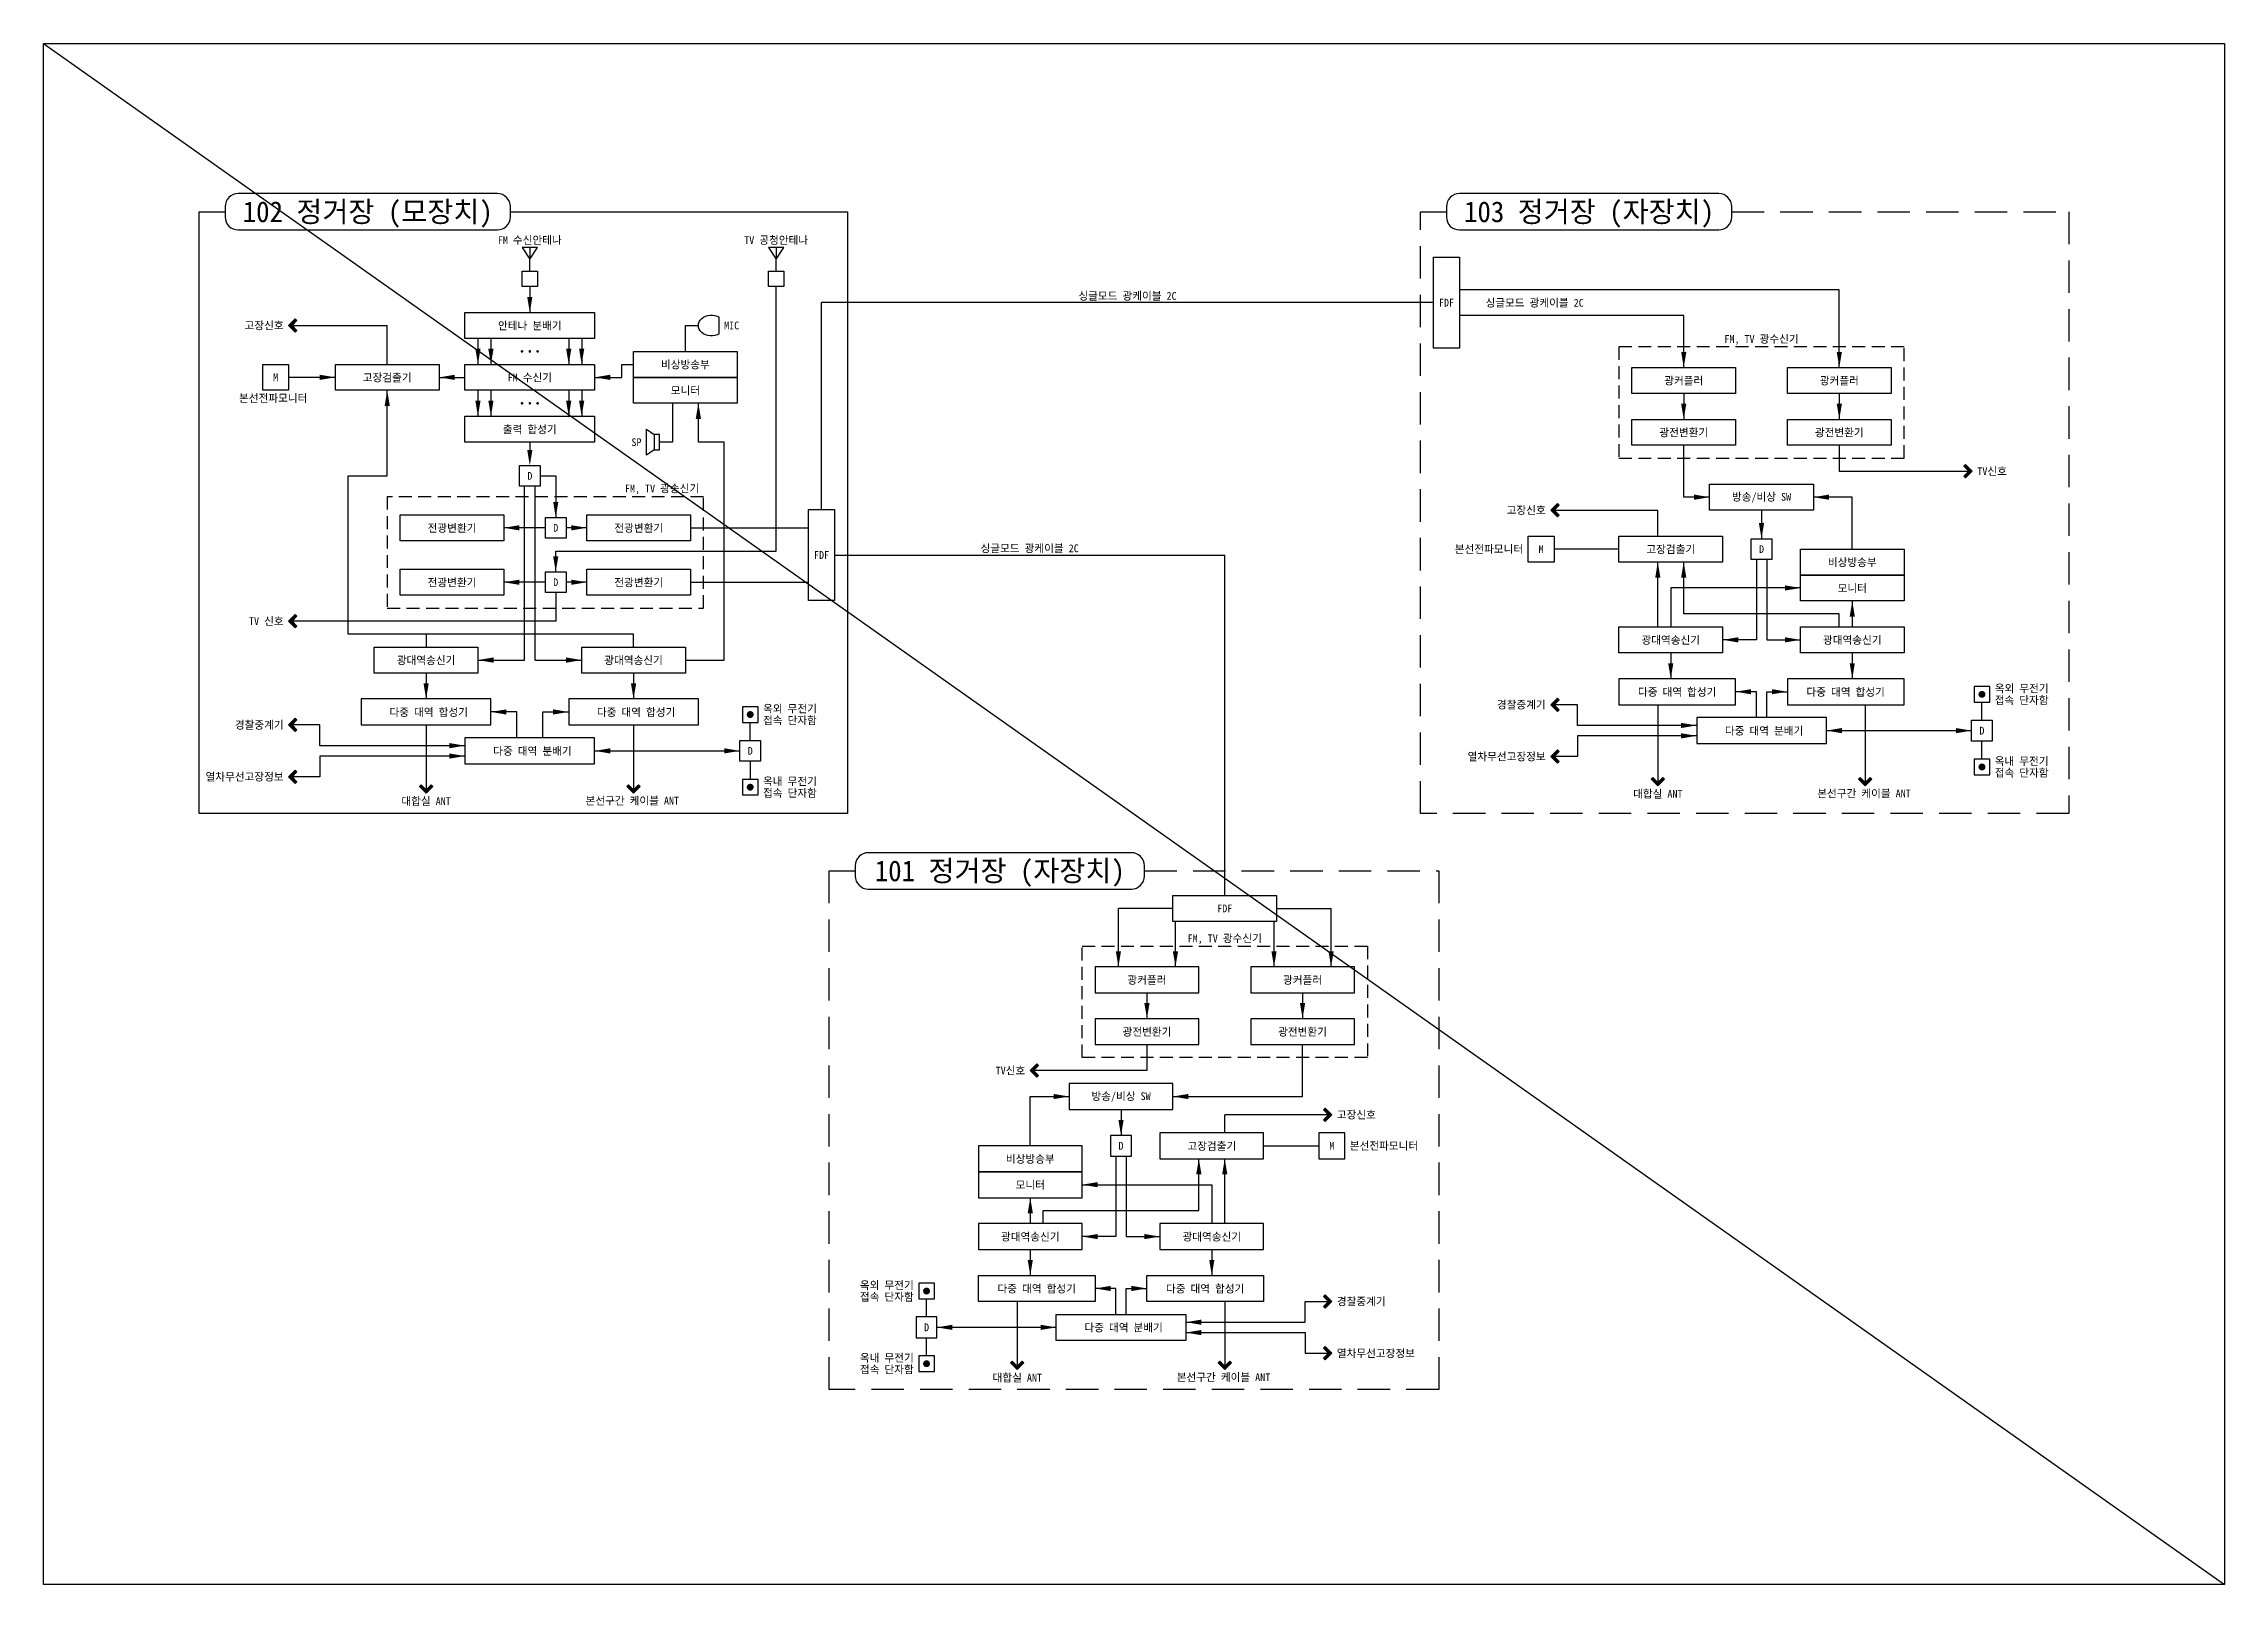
# Model space of a CAD drawing. Header units: millimetres. Extents: x 0 to 2521, y -5 to 594.
# Drawn here: x 0 to 841, y 0 to 594 of the extents above; entities that cross this region are included whole.
import ezdxf
from ezdxf.enums import TextEntityAlignment as Align

# ---------------------------------------------------------------- set-up
doc = ezdxf.new("R2010")
doc.units = ezdxf.units.MM
doc.header["$LTSCALE"] = 10
doc.linetypes.add('DASHED', pattern=[0.75, 0.5, -0.25])
doc.linetypes.add('HIDDEN', pattern=[0.375, 0.25, -0.125])
for name, color, linetype in [('DIM01', 1, 'Continuous'), ('LINE01', 4, 'Continuous'), ('LINE03', 3, 'Continuous'), ('LINE05', 2, 'Continuous'), ('SYM01', 2, 'Continuous'), ('TEXT02', 6, 'Continuous'), ('TEXT03', 7, 'Continuous'), ('TITBOX', 7, 'Continuous'), ('도곽', 7, 'Continuous')]:
    doc.layers.add(name, color=color, linetype=linetype)
doc.styles.get("Standard").update_dxf_attribs({"font": 'GulimChe.ttf'})

msp = doc.modelspace()

# ---------------------------------------------------------------- texts
at = {"layer": 'TEXT02', "lineweight": -2}
for s, p in [('102 정거장 (모장치)', (125, 529.19)), ('103 정거장 (자장치)', (596, 529.19)), ('101 정거장 (자장치)', (368.76, 275.08))]:
    msp.add_text(s, height=8, dxfattribs=at).set_placement(p, align=Align.MIDDLE_CENTER)
at = {"layer": 'TEXT03'}
for s, p in [('FM 수신안테나', (187.5, 518.34)), ('TV 공청안테나', (282.5, 518.34)), ('싱글모드 광케이블 2C', (418, 496.81)), ('FDF', (541, 494.14)), ('싱글모드 광케이블 2C', (575, 494.14)), ('안테나 분배기', (187.5, 485.34)), ('비상방송부', (247.5, 470.34)), ('M', (89.5, 465.34)), ('고장검출기', (132.5, 465.34)), ('FM 수신기', (187.5, 465.34)), ('광커플러', (632.5, 464.14)), ('광커플러', (692.5, 464.14)), ('모니터', (247.5, 460.34)), ('출력 합성기', (187.5, 445.34)), ('광전변환기', (632.5, 444.14)), ('광전변환기', (692.5, 444.14)), ('D', (187.5, 427.34)), ('FM, TV 광송신기', (238.5, 422.34)), ('방송/비상 SW', (662.5, 419.14)), ('전광변환기', (157.5, 407.34)), ('D', (197.5, 407.34)), ('전광변환기', (229.5, 407.34)), ('FDF', (300, 396.84)), ('싱글모드 광케이블 2C', (380.25, 399.51)), ('M', (577.5, 399.14)), ('고장검출기', (627.5, 399.14)), ('D', (662.5, 399.14)), ('비상방송부', (697.5, 394.14)), ('전광변환기', (157.5, 386.34)), ('D', (197.5, 386.34)), ('전광변환기', (229.5, 386.34)), ('모니터', (697.5, 384.14)), ('광대역송신기', (627.5, 364.14)), ('광대역송신기', (697.5, 364.14)), ('광대역송신기', (147.5, 356.34)), ('광대역송신기', (227.5, 356.34)), ('다중 대역 합성기', (629.98, 344.14)), ('다중 대역 합성기', (694.94, 344.14)), ('다중 대역 합성기', (148.5, 336.34)), ('다중 대역 합성기', (228.5, 336.34)), ('다중 대역 분배기', (663.5, 329.14)), ('D', (747.5, 329.14)), ('다중 대역 분배기', (188.5, 321.34)), ('D', (272.5, 321.34)), ('대합실 ANT', (147.5, 302.06)), ('본선구간 케이블 ANT', (227.02, 302.19)), ('대합실 ANT', (622.5, 304.85)), ('본선구간 케이블 ANT', (702.02, 304.98)), ('FDF', (455.5, 260.58)), ('광커플러', (425.5, 233.08)), ('광커플러', (485.5, 233.08)), ('광전변환기', (425.5, 213.08)), ('광전변환기', (485.5, 213.08)), ('방송/비상 SW', (415.5, 188.08)), ('D', (415.5, 169.08)), ('고장검출기', (450.5, 169.08)), ('M', (496.79, 169.08)), ('비상방송부', (380.5, 164.08)), ('모니터', (380.5, 154.08)), ('광대역송신기', (380.5, 134.08)), ('광대역송신기', (450.5, 134.08)), ('다중 대역 합성기', (382.98, 114.08)), ('다중 대역 합성기', (447.94, 114.08)), ('다중 대역 분배기', (416.5, 99.08)), ('D', (340.5, 99.08)), ('대합실 ANT', (375.5, 79.79)), ('본선구간 케이블 ANT', (455.02, 79.92))]:
    msp.add_text(s, height=3, dxfattribs=at).set_placement(p, align=Align.MIDDLE)
for s, p in [('고장신호 ', (94.5, 485.34)), ('SP ', (232.5, 440.34)), ('고장신호 ', (581.21, 414.14)), ('본선전파모니터 ', (572.5, 399.14)), ('TV 신호 ', (94.5, 371.34)), ('경찰중계기 ', (581.21, 339.14)), ('경찰중계기 ', (94.5, 331.34)), ('열차무선고장정보 ', (581.21, 319.14)), ('열차무선고장정보 ', (94.5, 311.34)), ('TV신호 ', (380.5, 198.08)), ('옥외 무전기 ', (337.5, 115.33)), ('접속 단자함 ', (337.5, 110.83)), ('옥내 무전기 ', (337.5, 87.33)), ('접속 단자함 ', (337.5, 82.83))]:
    msp.add_text(s, height=3, dxfattribs=at).set_placement(p, align=Align.MIDDLE_RIGHT)
for s, p in [(' MIC', (260.5, 485.34)), (' TV신호', (743.79, 429.14)), (' 옥외 무전기', (750.5, 345.39)), (' 옥외 무전기', (275.5, 337.59)), (' 접속 단자함', (750.5, 340.89)), (' 접속 단자함', (275.5, 333.09)), (' 옥내 무전기', (275.5, 309.59)), (' 옥내 무전기', (750.5, 317.39)), (' 접속 단자함', (750.5, 312.89)), (' 접속 단자함', (275.5, 305.09)), (' 고장신호', (496.79, 181.08)), (' 본선전파모니터', (501.79, 169.08)), (' 경찰중계기', (496.79, 109.08)), (' 열차무선고장정보', (496.79, 89.08))]:
    msp.add_text(s, height=3, dxfattribs=at).set_placement(p, align=Align.MIDDLE_LEFT)
for s, p in [('FM, TV 광수신기', (662.5, 480.14)), ('본선전파모니터 ', (89.5, 457.34)), ('FM, TV 광수신기', (455.5, 249.08))]:
    msp.add_text(s, height=3, dxfattribs=at).set_placement(p, align=Align.MIDDLE_CENTER)

# ---------------------------------------------------------------- hatches: boundary and pattern name
at = {"layer": 'DIM01'}
h = msp.add_hatch(color=256, dxfattribs=at)
h.paths.add_polyline_path([(97.07, 487.91), (97.71, 487.27), (95.79, 485.34), (94.5, 485.34)])
h.paths.add_polyline_path([(97.71, 483.41), (97.07, 482.77), (94.5, 485.34), (95.79, 485.34)])
h = msp.add_hatch(color=256, dxfattribs=at)
h.paths.add_polyline_path([(741.21, 431.71), (740.57, 431.07), (742.5, 429.14), (743.79, 429.14)])
h.paths.add_polyline_path([(740.57, 427.21), (741.21, 426.57), (743.79, 429.14), (742.5, 429.14)])
h = msp.add_hatch(color=256, dxfattribs=at)
h.paths.add_polyline_path([(583.79, 416.71), (584.43, 416.07), (582.5, 414.14), (581.21, 414.14)])
h.paths.add_polyline_path([(584.43, 412.21), (583.79, 411.57), (581.21, 414.14), (582.5, 414.14)])
h = msp.add_hatch(color=256, dxfattribs=at)
h.paths.add_polyline_path([(97.07, 373.91), (97.71, 373.27), (95.79, 371.34), (94.5, 371.34)])
h.paths.add_polyline_path([(97.71, 369.41), (97.07, 368.77), (94.5, 371.34), (95.79, 371.34)])
h = msp.add_hatch(color=256, dxfattribs=at)
h.paths.add_polyline_path([(583.79, 341.71), (584.43, 341.07), (582.5, 339.14), (581.21, 339.14)])
h.paths.add_polyline_path([(584.43, 337.21), (583.79, 336.57), (581.21, 339.14), (582.5, 339.14)])
h = msp.add_hatch(color=256, dxfattribs=at)
h.paths.add_polyline_path([(97.07, 333.91), (97.71, 333.27), (95.79, 331.34), (94.5, 331.34)])
h.paths.add_polyline_path([(97.71, 329.41), (97.07, 328.77), (94.5, 331.34), (95.79, 331.34)])
h = msp.add_hatch(color=256, dxfattribs=at)
h.paths.add_polyline_path([(583.79, 321.71), (584.43, 321.07), (582.5, 319.14), (581.21, 319.14)])
h.paths.add_polyline_path([(584.43, 317.21), (583.79, 316.57), (581.21, 319.14), (582.5, 319.14)])
h = msp.add_hatch(color=256, dxfattribs=at)
h.paths.add_polyline_path([(97.07, 313.91), (97.71, 313.27), (95.79, 311.34), (94.5, 311.34)])
h.paths.add_polyline_path([(97.71, 309.41), (97.07, 308.77), (94.5, 311.34), (95.79, 311.34)])
h = msp.add_hatch(color=256, dxfattribs=at)
h.paths.add_polyline_path([(144.93, 307.63), (145.57, 308.27), (147.5, 306.34), (147.5, 305.06)])
h.paths.add_polyline_path([(149.43, 308.27), (150.07, 307.63), (147.5, 305.06), (147.5, 306.34)])
h = msp.add_hatch(color=256, dxfattribs=at)
h.paths.add_polyline_path([(224.93, 307.63), (225.57, 308.27), (227.5, 306.34), (227.5, 305.06)])
h.paths.add_polyline_path([(229.43, 308.27), (230.07, 307.63), (227.5, 305.06), (227.5, 306.34)])
h = msp.add_hatch(color=256, dxfattribs=at)
h.paths.add_polyline_path([(619.93, 310.43), (620.57, 311.07), (622.5, 309.14), (622.5, 307.85)])
h.paths.add_polyline_path([(624.43, 311.07), (625.07, 310.43), (622.5, 307.85), (622.5, 309.14)])
h = msp.add_hatch(color=256, dxfattribs=at)
h.paths.add_polyline_path([(699.93, 310.43), (700.57, 311.07), (702.5, 309.14), (702.5, 307.85)])
h.paths.add_polyline_path([(704.43, 311.07), (705.07, 310.43), (702.5, 307.85), (702.5, 309.14)])
h = msp.add_hatch(color=256, dxfattribs=at)
h.paths.add_polyline_path([(383.07, 200.65), (383.71, 200.01), (381.79, 198.08), (380.5, 198.08)])
h.paths.add_polyline_path([(383.71, 196.15), (383.07, 195.51), (380.5, 198.08), (381.79, 198.08)])
h = msp.add_hatch(color=256, dxfattribs=at)
h.paths.add_polyline_path([(494.21, 183.65), (493.57, 183.01), (495.5, 181.08), (496.79, 181.08)])
h.paths.add_polyline_path([(493.57, 179.15), (494.21, 178.51), (496.79, 181.08), (495.5, 181.08)])
h = msp.add_hatch(color=256, dxfattribs=at)
h.paths.add_polyline_path([(494.21, 111.65), (493.57, 111.01), (495.5, 109.08), (496.79, 109.08)])
h.paths.add_polyline_path([(493.57, 107.15), (494.21, 106.51), (496.79, 109.08), (495.5, 109.08)])
h = msp.add_hatch(color=256, dxfattribs=at)
h.paths.add_polyline_path([(372.93, 85.37), (373.57, 86.01), (375.5, 84.08), (375.5, 82.79)])
h.paths.add_polyline_path([(377.43, 86.01), (378.07, 85.37), (375.5, 82.79), (375.5, 84.08)])
h = msp.add_hatch(color=256, dxfattribs=at)
h.paths.add_polyline_path([(452.93, 85.37), (453.57, 86.01), (455.5, 84.08), (455.5, 82.79)])
h.paths.add_polyline_path([(457.43, 86.01), (458.07, 85.37), (455.5, 82.79), (455.5, 84.08)])
h = msp.add_hatch(color=256, dxfattribs=at)
h.paths.add_polyline_path([(494.21, 91.65), (493.57, 91.01), (495.5, 89.08), (496.79, 89.08)])
h.paths.add_polyline_path([(493.57, 87.15), (494.21, 86.51), (496.79, 89.08), (495.5, 89.08)])

# ---------------------------------------------------------------- linework, layer by layer
for points in [[(97.07, 482.77), (97.71, 483.41), (95.79, 485.34), (97.71, 487.27), (97.07, 487.91), (94.5, 485.34)], [(741.21, 426.57), (740.57, 427.21), (742.5, 429.14), (740.57, 431.07), (741.21, 431.71), (743.79, 429.14)], [(583.79, 411.57), (584.43, 412.21), (582.5, 414.14), (584.43, 416.07), (583.79, 416.71), (581.21, 414.14)], [(97.07, 368.77), (97.71, 369.41), (95.79, 371.34), (97.71, 373.27), (97.07, 373.91), (94.5, 371.34)], [(583.79, 336.57), (584.43, 337.21), (582.5, 339.14), (584.43, 341.07), (583.79, 341.71), (581.21, 339.14)], [(97.07, 328.77), (97.71, 329.41), (95.79, 331.34), (97.71, 333.27), (97.07, 333.91), (94.5, 331.34)], [(583.79, 316.57), (584.43, 317.21), (582.5, 319.14), (584.43, 321.07), (583.79, 321.71), (581.21, 319.14)], [(97.07, 308.77), (97.71, 309.41), (95.79, 311.34), (97.71, 313.27), (97.07, 313.91), (94.5, 311.34)], [(150.07, 307.63), (149.43, 308.27), (147.5, 306.34), (145.57, 308.27), (144.93, 307.63), (147.5, 305.06)], [(230.07, 307.63), (229.43, 308.27), (227.5, 306.34), (225.57, 308.27), (224.93, 307.63), (227.5, 305.06)], [(625.07, 310.43), (624.43, 311.07), (622.5, 309.14), (620.57, 311.07), (619.93, 310.43), (622.5, 307.85)], [(705.07, 310.43), (704.43, 311.07), (702.5, 309.14), (700.57, 311.07), (699.93, 310.43), (702.5, 307.85)], [(383.07, 195.51), (383.71, 196.15), (381.79, 198.08), (383.71, 200.01), (383.07, 200.65), (380.5, 198.08)], [(494.21, 178.51), (493.57, 179.15), (495.5, 181.08), (493.57, 183.01), (494.21, 183.65), (496.79, 181.08)], [(494.21, 106.51), (493.57, 107.15), (495.5, 109.08), (493.57, 111.01), (494.21, 111.65), (496.79, 109.08)], [(378.07, 85.37), (377.43, 86.01), (375.5, 84.08), (373.57, 86.01), (372.93, 85.37), (375.5, 82.79)], [(458.07, 85.37), (457.43, 86.01), (455.5, 84.08), (453.57, 86.01), (452.93, 85.37), (455.5, 82.79)], [(494.21, 86.51), (493.57, 87.15), (495.5, 89.08), (493.57, 91.01), (494.21, 91.65), (496.79, 89.08)]]:
    msp.add_lwpolyline(points, close=True, dxfattribs=at)
for points in [[(187.5, 490.34), (188.5, 496.34), (186.5, 496.34)], [(167.5, 470.34), (168.5, 476.34), (166.5, 476.34)], [(172.5, 470.34), (173.5, 476.34), (171.5, 476.34)], [(202.5, 470.34), (203.5, 476.34), (201.5, 476.34)], [(207.5, 470.34), (208.5, 476.34), (206.5, 476.34)], [(632.5, 469.14), (633.5, 475.14), (631.5, 475.14)], [(692.5, 469.14), (693.5, 475.14), (691.5, 475.14)], [(112.5, 465.34), (106.5, 464.34), (106.5, 466.34)], [(152.5, 465.34), (158.5, 464.34), (158.5, 466.34)], [(212.5, 465.34), (218.5, 464.34), (218.5, 466.34)], [(132.5, 460.34), (133.5, 454.34), (131.5, 454.34)], [(167.5, 450.34), (168.5, 456.34), (166.5, 456.34)], [(172.5, 450.34), (173.5, 456.34), (171.5, 456.34)], [(202.5, 450.34), (203.5, 456.34), (201.5, 456.34)], [(207.5, 450.34), (208.5, 456.34), (206.5, 456.34)], [(252.5, 455.34), (253.5, 449.34), (251.5, 449.34)], [(632.5, 449.14), (633.5, 455.14), (631.5, 455.14)], [(692.5, 449.14), (693.5, 455.14), (691.5, 455.14)], [(187.5, 431.34), (188.5, 437.34), (186.5, 437.34)], [(197.5, 411.34), (198.5, 417.34), (196.5, 417.34)], [(642.5, 419.14), (636.5, 418.14), (636.5, 420.14)], [(682.5, 419.14), (688.5, 418.14), (688.5, 420.14)], [(177.5, 407.34), (183.5, 406.34), (183.5, 408.34)], [(209.5, 407.34), (203.5, 406.34), (203.5, 408.34)], [(662.5, 403.14), (663.5, 409.14), (661.5, 409.14)], [(197.5, 390.34), (198.5, 396.34), (196.5, 396.34)], [(177.5, 386.34), (183.5, 385.34), (183.5, 387.34)], [(209.5, 386.34), (203.5, 385.34), (203.5, 387.34)], [(622.5, 394.14), (623.5, 388.14), (621.5, 388.14)], [(632.5, 394.14), (633.5, 388.14), (631.5, 388.14)], [(677.5, 384.14), (671.5, 383.14), (671.5, 385.14)], [(697.5, 379.14), (698.5, 373.14), (696.5, 373.14)], [(647.5, 364.14), (653.5, 363.14), (653.5, 365.14)], [(677.5, 364.14), (671.5, 363.14), (671.5, 365.14)], [(167.5, 356.34), (173.5, 355.34), (173.5, 357.34)], [(207.5, 356.34), (201.5, 355.34), (201.5, 357.34)], [(627.5, 349.14), (628.5, 355.14), (626.5, 355.14)], [(697.5, 349.14), (698.5, 355.14), (696.5, 355.14)], [(147.5, 341.34), (148.5, 347.34), (146.5, 347.34)], [(227.5, 341.34), (228.5, 347.34), (226.5, 347.34)], [(652.5, 344.14), (658.5, 343.14), (658.5, 345.14)], [(672.5, 344.14), (666.5, 343.14), (666.5, 345.14)], [(172.5, 336.34), (178.5, 335.34), (178.5, 337.34)], [(202.5, 336.34), (196.5, 335.34), (196.5, 337.34)], [(637.5, 331.14), (631.5, 330.14), (631.5, 332.14)], [(637.5, 327.14), (631.5, 326.14), (631.5, 328.14)], [(687.5, 329.14), (693.5, 328.14), (693.5, 330.14)], [(743.5, 329.14), (737.5, 328.14), (737.5, 330.14)], [(162.5, 323.34), (156.5, 322.34), (156.5, 324.34)], [(162.5, 319.34), (156.5, 318.34), (156.5, 320.34)], [(212.5, 321.34), (218.5, 320.34), (218.5, 322.34)], [(268.5, 321.34), (262.5, 320.34), (262.5, 322.34)], [(414.5, 238.08), (415.5, 244.08), (413.5, 244.08)], [(436.5, 238.08), (437.5, 244.08), (435.5, 244.08)], [(474.5, 238.08), (475.5, 244.08), (473.5, 244.08)], [(496.5, 238.08), (497.5, 244.08), (495.5, 244.08)], [(425.5, 218.08), (426.5, 224.08), (424.5, 224.08)], [(485.5, 218.08), (486.5, 224.08), (484.5, 224.08)], [(395.5, 188.08), (389.5, 187.08), (389.5, 189.08)], [(435.5, 188.08), (441.5, 187.08), (441.5, 189.08)], [(415.5, 173.08), (416.5, 179.08), (414.5, 179.08)], [(445.5, 164.08), (446.5, 158.08), (444.5, 158.08)], [(455.5, 164.08), (456.5, 158.08), (454.5, 158.08)], [(400.5, 154.08), (406.5, 153.08), (406.5, 155.08)], [(380.5, 149.08), (381.5, 143.08), (379.5, 143.08)], [(400.5, 134.08), (406.5, 133.08), (406.5, 135.08)], [(430.5, 134.08), (424.5, 133.08), (424.5, 135.08)], [(380.5, 119.08), (381.5, 125.08), (379.5, 125.08)], [(450.5, 119.08), (451.5, 125.08), (449.5, 125.08)], [(405.5, 114.08), (411.5, 113.08), (411.5, 115.08)], [(425.5, 114.08), (419.5, 113.08), (419.5, 115.08)], [(440.5, 101.08), (446.5, 100.08), (446.5, 102.08)], [(344.5, 99.08), (350.5, 98.08), (350.5, 100.08)], [(390.5, 99.08), (384.5, 98.08), (384.5, 100.08)], [(440.5, 97.08), (446.5, 96.08), (446.5, 98.08)]]:
    msp.add_solid(points, dxfattribs=at)
at = {"layer": 'LINE01'}
for p, q in [((187.5, 500.34), (187.5, 490.34)), ((282.5, 398.34), (282.5, 500.34)), ((692.5, 499.14), (546, 499.14)), ((692.5, 469.14), (692.5, 499.14)), ((536, 494.14), (300, 494.14)), ((300, 414.34), (300, 494.14)), ((632.5, 489.14), (546, 489.14)), ((632.5, 469.14), (632.5, 489.14)), ((95.79, 485.34), (132.5, 485.34)), ((132.5, 470.34), (132.5, 485.34)), ((167.5, 480.34), (167.5, 470.34)), ((172.5, 480.34), (172.5, 470.34)), ((202.5, 480.34), (202.5, 470.34)), ((207.5, 480.34), (207.5, 470.34)), ((247.5, 485.34), (252.5, 485.34)), ((247.5, 475.34), (247.5, 485.34)), ((112.5, 465.34), (94.5, 465.34)), ((152.5, 465.34), (162.5, 465.34)), ((167.5, 460.34), (167.5, 450.34)), ((172.5, 460.34), (172.5, 450.34)), ((202.5, 460.34), (202.5, 450.34)), ((207.5, 460.34), (207.5, 450.34)), ((252.5, 440.34), (252.5, 455.34)), ((632.5, 459.14), (632.5, 449.14)), ((692.5, 459.14), (692.5, 449.14)), ((187.5, 440.34), (187.5, 433.34)), ((262.5, 440.34), (252.5, 440.34)), ((262.5, 356.34), (262.5, 440.34)), ((632.5, 419.14), (632.5, 439.14)), ((692.5, 439.14), (692.5, 429.14)), ((692.5, 429.14), (742.5, 429.14)), ((185.5, 356.34), (185.5, 423.34)), ((189.5, 356.34), (189.5, 423.34)), ((191.5, 427.34), (197.5, 427.34)), ((197.5, 427.34), (197.5, 411.34)), ((582.5, 414.14), (622.5, 414.14)), ((622.5, 404.14), (622.5, 414.14)), ((642.5, 419.14), (632.5, 419.14)), ((697.5, 419.14), (682.5, 419.14)), ((697.5, 399.14), (697.5, 419.14)), ((193.5, 407.34), (177.5, 407.34)), ((209.5, 407.34), (201.5, 407.34)), ((249.5, 407.34), (295, 407.34)), ((197.5, 390.34), (197.5, 398.34)), ((197.5, 398.34), (282.5, 398.34)), ((197.5, 390.34), (197.5, 398.34)), ((305, 396.84), (455.5, 396.84)), ((455.5, 265.58), (455.5, 396.84)), ((607.5, 399.14), (582.5, 399.14)), ((622.5, 369.14), (622.5, 394.14)), ((664.5, 395.14), (664.5, 364.14)), ((193.5, 386.34), (177.5, 386.34)), ((197.5, 382.34), (197.5, 371.34)), ((197.5, 382.34), (197.5, 371.34)), ((209.5, 386.34), (201.5, 386.34)), ((209.5, 386.34), (201.5, 386.34)), ((249.5, 386.34), (295, 386.34)), ((627.5, 384.14), (627.5, 369.14)), ((677.5, 384.14), (627.5, 384.14)), ((197.5, 371.34), (95.79, 371.34)), ((147.5, 366.34), (147.5, 361.34)), ((664.5, 364.14), (677.5, 364.14)), ((167.5, 356.34), (185.5, 356.34)), ((189.5, 356.34), (207.5, 356.34)), ((247.5, 356.34), (262.5, 356.34)), ((627.5, 359.14), (627.5, 349.14)), ((697.5, 359.14), (697.5, 349.14)), ((147.5, 351.34), (147.5, 341.34)), ((227.5, 351.34), (227.5, 341.34)), ((591.5, 339.14), (582.5, 339.14)), ((591.5, 331.14), (591.5, 339.14)), ((622.5, 339.14), (622.5, 309.14)), ((660.5, 344.14), (652.5, 344.14)), ((660.5, 334.14), (660.5, 344.14)), ((664.5, 334.14), (664.5, 344.14)), ((664.5, 344.14), (672.5, 344.14)), ((702.5, 339.14), (702.5, 309.14)), ((747.5, 333.14), (747.5, 340.14)), ((106.5, 331.34), (95.79, 331.34)), ((106.5, 323.34), (106.5, 331.34)), ((147.5, 331.34), (147.5, 306.34)), ((182.5, 336.34), (172.5, 336.34)), ((182.5, 326.34), (182.5, 336.34)), ((192.5, 326.34), (192.5, 336.34)), ((192.5, 336.34), (202.5, 336.34)), ((227.5, 331.34), (227.5, 306.34)), ((272.5, 325.34), (272.5, 332.34)), ((637.5, 331.14), (591.5, 331.14)), ((687.5, 329.14), (743.5, 329.14)), ((162.5, 323.34), (106.5, 323.34)), ((212.5, 321.34), (268.5, 321.34)), ((637.5, 327.14), (591.5, 327.14)), ((591.5, 327.14), (591.5, 319.14)), ((747.5, 318.14), (747.5, 325.14)), ((106.5, 311.34), (95.79, 311.34)), ((106.5, 319.34), (106.5, 311.34)), ((162.5, 319.34), (106.5, 319.34)), ((272.5, 317.34), (272.5, 310.34)), ((591.5, 319.14), (582.5, 319.14)), ((414.5, 238.08), (414.5, 260.58)), ((435.5, 260.58), (414.5, 260.58)), ((436.5, 238.08), (436.5, 255.58)), ((474.5, 238.08), (474.5, 255.58)), ((475.5, 260.58), (496.5, 260.58)), ((496.5, 238.08), (496.5, 260.58)), ((425.5, 228.08), (425.5, 218.08)), ((485.5, 228.08), (485.5, 218.08)), ((425.5, 208.08), (425.5, 198.08)), ((485.5, 188.08), (485.5, 208.08)), ((425.5, 198.08), (381.79, 198.08)), ((380.5, 169.08), (380.5, 188.08)), ((380.5, 188.08), (395.5, 188.08)), ((435.5, 188.08), (485.5, 188.08)), ((495.5, 181.08), (455.5, 181.08)), ((455.5, 174.08), (455.5, 181.08)), ((470.5, 169.08), (491.79, 169.08)), ((413.5, 165.08), (413.5, 134.08)), ((455.5, 139.08), (455.5, 164.08)), ((400.5, 154.08), (450.5, 154.08)), ((450.5, 154.08), (450.5, 139.08)), ((380.5, 129.08), (380.5, 119.08)), ((413.5, 134.08), (400.5, 134.08)), ((450.5, 129.08), (450.5, 119.08)), ((340.5, 103.08), (340.5, 110.08)), ((413.5, 114.08), (405.5, 114.08)), ((413.5, 104.08), (413.5, 114.08)), ((417.5, 104.08), (417.5, 114.08)), ((417.5, 114.08), (425.5, 114.08)), ((375.5, 109.08), (375.5, 84.08)), ((440.5, 101.08), (486.5, 101.08)), ((455.5, 109.08), (455.5, 84.08)), ((486.5, 101.08), (486.5, 109.08)), ((486.5, 109.08), (495.5, 109.08)), ((340.5, 88.08), (340.5, 95.08)), ((390.5, 99.08), (344.5, 99.08)), ((440.5, 97.08), (486.5, 97.08)), ((486.5, 97.08), (486.5, 89.08)), ((486.5, 89.08), (495.5, 89.08))]:
    msp.add_line(p, q, dxfattribs=at)
for points in [[(212.5, 465.34), (223, 465.34), (223, 470.34), (227.5, 470.34)], [(227.5, 361.34), (227.5, 366.34), (117.5, 366.34), (117.5, 427.34), (132.5, 427.34), (132.5, 460.34)], [(242.5, 455.34), (242.5, 440.34), (237.5, 440.34)], [(662.5, 414.14), (662.5, 403.14)], [(662.5, 414.14), (662.5, 403.14)], [(692.5, 369.14), (692.5, 374.14), (632.5, 374.14), (632.5, 394.14)], [(660.5, 395.14), (660.5, 364.14), (647.5, 364.14)], [(697.5, 379.14), (697.5, 369.14)], [(415.5, 183.08), (415.5, 173.08)], [(385.5, 139.08), (385.5, 144.08), (445.5, 144.08), (445.5, 164.08)], [(417.5, 165.08), (417.5, 134.08), (430.5, 134.08)], [(380.5, 149.08), (380.5, 139.08)]]:
    msp.add_lwpolyline(points, dxfattribs=at)
at = {"layer": 'LINE03'}
for points in [[(175, 536.19), (75, 536.19, 0.414214), (70, 531.19), (70, 527.19, 0.414214), (75, 522.19), (175, 522.19, 0.414214), (180, 527.19), (180, 531.19, 0.414214)], [(646, 536.19), (546, 536.19, 0.414214), (541, 531.19), (541, 527.19, 0.414214), (546, 522.19), (646, 522.19, 0.414214), (651, 527.19), (651, 531.19, 0.414214)], [(419.52, 282.08), (318, 282.08, 0.414214), (313, 277.08), (313, 273.08, 0.414214), (318, 268.08), (419.52, 268.08, 0.414214), (424.52, 273.08), (424.52, 277.08, 0.414214)]]:
    msp.add_lwpolyline(points, format="xyb", close=True, dxfattribs=at)
msp.add_lwpolyline([(180, 529.19), (310, 529.19), (310, 297.19), (60, 297.19), (60, 529.19), (70, 529.19)], dxfattribs=at)
at = {"layer": 'LINE03', "linetype": 'HIDDEN', "ltscale": 5}
for points in [[(651, 529.19), (781, 529.19), (781, 297.19), (531, 297.19), (531, 529.19), (541, 529.19)], [(424.52, 275.08), (538, 275.08), (538, 75.08), (303, 75.08), (303, 275.08), (313, 275.08)]]:
    msp.add_lwpolyline(points, dxfattribs=at)
at = {"layer": 'LINE03', "linetype": 'DASHED'}
for points in [[(607.5, 434.14), (717.5, 434.14), (717.5, 477.14), (607.5, 477.14)], [(132.5, 376.34), (254.5, 376.34), (254.5, 419.34), (132.5, 419.34)], [(510.5, 203.08), (400.5, 203.08), (400.5, 246.08), (510.5, 246.08)], [(510.5, 203.08), (400.5, 203.08), (400.5, 246.08), (510.5, 246.08)]]:
    msp.add_lwpolyline(points, close=True, dxfattribs=at)
at = {"layer": 'LINE05'}
for p, q in [((187.5, 515.34), (187.5, 510.84)), ((282.5, 515.34), (282.5, 510.84)), ((187.5, 506.34), (187.5, 510.84)), ((282.5, 506.34), (282.5, 510.84))]:
    msp.add_line(p, q, dxfattribs=at)
for points in [[(187.5, 510.84), (187.5, 510.84), (190.5, 515.34), (184.5, 515.34)], [(282.5, 510.84), (282.5, 510.84), (285.5, 515.34), (279.5, 515.34)], [(184.5, 506.34), (190.5, 506.34), (190.5, 500.34), (184.5, 500.34)], [(279.5, 506.34), (285.5, 506.34), (285.5, 500.34), (279.5, 500.34)], [(536, 476.64), (536, 511.64), (546, 511.64), (546, 476.64)], [(162.5, 490.34), (212.5, 490.34), (212.5, 480.34), (162.5, 480.34)], [(227.5, 475.34), (267.5, 475.34), (267.5, 465.34), (227.5, 465.34)], [(84.5, 470.34), (94.5, 470.34), (94.5, 460.34), (84.5, 460.34)], [(112.5, 470.34), (152.5, 470.34), (152.5, 460.34), (112.5, 460.34)], [(162.5, 470.34), (212.5, 470.34), (212.5, 460.34), (162.5, 460.34)], [(227.5, 465.34), (267.5, 465.34), (267.5, 455.34), (227.5, 455.34)], [(612.5, 469.14), (652.5, 469.14), (652.5, 459.14), (612.5, 459.14)], [(672.5, 469.14), (712.5, 469.14), (712.5, 459.14), (672.5, 459.14)], [(162.5, 450.34), (212.5, 450.34), (212.5, 440.34), (162.5, 440.34)], [(612.5, 449.14), (652.5, 449.14), (652.5, 439.14), (612.5, 439.14)], [(672.5, 449.14), (712.5, 449.14), (712.5, 439.14), (672.5, 439.14)], [(183.5, 431.34), (191.5, 431.34), (191.5, 423.34), (183.5, 423.34)], [(642.5, 424.14), (682.5, 424.14), (682.5, 414.14), (642.5, 414.14)], [(137.5, 412.34), (177.5, 412.34), (177.5, 402.34), (137.5, 402.34)], [(209.5, 412.34), (249.5, 412.34), (249.5, 402.34), (209.5, 402.34)], [(295, 379.34), (295, 414.34), (305, 414.34), (305, 379.34)], [(193.5, 411.34), (201.5, 411.34), (201.5, 403.34), (193.5, 403.34)], [(572.5, 404.14), (582.5, 404.14), (582.5, 394.14), (572.5, 394.14)], [(607.5, 404.14), (647.5, 404.14), (647.5, 394.14), (607.5, 394.14)], [(658.5, 403.14), (666.5, 403.14), (666.5, 395.14), (658.5, 395.14)], [(677.5, 399.14), (717.5, 399.14), (717.5, 389.14), (677.5, 389.14)], [(137.5, 391.34), (177.5, 391.34), (177.5, 381.34), (137.5, 381.34)], [(193.5, 390.34), (201.5, 390.34), (201.5, 382.34), (193.5, 382.34)], [(209.5, 391.34), (249.5, 391.34), (249.5, 381.34), (209.5, 381.34)], [(677.5, 389.14), (717.5, 389.14), (717.5, 379.14), (677.5, 379.14)], [(607.5, 369.14), (647.5, 369.14), (647.5, 359.14), (607.5, 359.14)], [(677.5, 369.14), (717.5, 369.14), (717.5, 359.14), (677.5, 359.14)], [(127.5, 361.34), (167.5, 361.34), (167.5, 351.34), (127.5, 351.34)], [(207.5, 361.34), (247.5, 361.34), (247.5, 351.34), (207.5, 351.34)], [(652.5, 349.14), (607.5, 349.14), (607.5, 339.14), (652.5, 339.14)], [(717.5, 349.14), (672.5, 349.14), (672.5, 339.14), (717.5, 339.14)], [(172.5, 341.34), (122.5, 341.34), (122.5, 331.34), (172.5, 331.34)], [(252.5, 341.34), (202.5, 341.34), (202.5, 331.34), (252.5, 331.34)], [(687.5, 334.14), (637.5, 334.14), (637.5, 324.14), (687.5, 324.14)], [(743.5, 333.14), (751.5, 333.14), (751.5, 325.14), (743.5, 325.14)], [(212.5, 326.34), (162.5, 326.34), (162.5, 316.34), (212.5, 316.34)], [(268.5, 325.34), (276.5, 325.34), (276.5, 317.34), (268.5, 317.34)], [(475.5, 255.58), (435.5, 255.58), (435.5, 265.58), (475.5, 265.58)], [(445.5, 238.08), (405.5, 238.08), (405.5, 228.08), (445.5, 228.08)], [(505.5, 238.08), (465.5, 238.08), (465.5, 228.08), (505.5, 228.08)], [(445.5, 218.08), (405.5, 218.08), (405.5, 208.08), (445.5, 208.08)], [(505.5, 218.08), (465.5, 218.08), (465.5, 208.08), (505.5, 208.08)], [(435.5, 193.08), (395.5, 193.08), (395.5, 183.08), (435.5, 183.08)], [(400.5, 169.08), (360.5, 169.08), (360.5, 159.08), (400.5, 159.08)], [(419.5, 173.08), (411.5, 173.08), (411.5, 165.08), (419.5, 165.08)], [(470.5, 174.08), (430.5, 174.08), (430.5, 164.08), (470.5, 164.08)], [(501.79, 174.08), (491.79, 174.08), (491.79, 164.08), (501.79, 164.08)], [(400.5, 159.08), (360.5, 159.08), (360.5, 149.08), (400.5, 149.08)], [(400.5, 139.08), (360.5, 139.08), (360.5, 129.08), (400.5, 129.08)], [(470.5, 139.08), (430.5, 139.08), (430.5, 129.08), (470.5, 129.08)], [(360.5, 119.08), (405.5, 119.08), (405.5, 109.08), (360.5, 109.08)], [(425.5, 119.08), (470.5, 119.08), (470.5, 109.08), (425.5, 109.08)], [(344.5, 103.08), (336.5, 103.08), (336.5, 95.08), (344.5, 95.08)], [(390.5, 104.08), (440.5, 104.08), (440.5, 94.08), (390.5, 94.08)]]:
    msp.add_lwpolyline(points, close=True, dxfattribs=at)
for points in [[(260.5, 482.14), (260.5, 488.54)], [(235.5, 437.34), (237.5, 437.34), (237.5, 443.34), (235.5, 443.34), (235.5, 437.34), (232.5, 435.34), (232.5, 445.34), (235.5, 443.34)]]:
    msp.add_lwpolyline(points, dxfattribs=at)
at = {"layer": 'LINE05', "const_width": 0.5}
for points in [[(184.25, 475.34, 1), (184.75, 475.34, 1)], [(187.25, 475.34, 1), (187.75, 475.34, 1)], [(190.25, 475.34, 1), (190.75, 475.34, 1)], [(184.25, 455.34, 1), (184.75, 455.34, 1)], [(187.25, 455.34, 1), (187.75, 455.34, 1)], [(190.25, 455.34, 1), (190.75, 455.34, 1)]]:
    msp.add_lwpolyline(points, format="xyb", close=True, dxfattribs=at)
at = {"layer": 'LINE05', "extrusion": (0, 0, -1)}
msp.add_ellipse((257.5, 485.34), major_axis=(5, 0), ratio=0.8, start_param=0.927295, end_param=5.35589, dxfattribs=at)
at = {"layer": 'SYM01'}
for points in [[(744.5, 340.14), (750.5, 340.14), (750.5, 346.14), (744.5, 346.14)], [(269.5, 332.34), (275.5, 332.34), (275.5, 338.34), (269.5, 338.34)], [(744.5, 312.14), (750.5, 312.14), (750.5, 318.14), (744.5, 318.14)], [(269.5, 304.34), (275.5, 304.34), (275.5, 310.34), (269.5, 310.34)], [(337.5, 110.08), (343.5, 110.08), (343.5, 116.08), (337.5, 116.08)], [(337.5, 82.08), (343.5, 82.08), (343.5, 88.08), (337.5, 88.08)]]:
    msp.add_lwpolyline(points, close=True, dxfattribs=at)
at = {"layer": 'SYM01', "const_width": 1.33}
for points in [[(271.83, 335.34, 1), (273.17, 335.34, 1)], [(746.83, 343.14, 1), (748.17, 343.14, 1)], [(746.83, 315.14, 1), (748.17, 315.14, 1)], [(271.83, 307.34, 1), (273.17, 307.34, 1)], [(339.83, 113.08, 1), (341.17, 113.08, 1)], [(339.83, 85.08, 1), (341.17, 85.08, 1)]]:
    msp.add_lwpolyline(points, format="xyb", close=True, dxfattribs=at)
at = {"layer": 'TITBOX', "color": 1, "flags": 128}
msp.add_lwpolyline([(0, 594), (841, 594), (841, 0), (0, 0)], close=True, dxfattribs=at)
at = {"layer": '도곽'}
msp.add_lwpolyline([(0, 594), (841, 0)], dxfattribs=at)

msp.set_redraw_order([(e.dxf.handle, doc.entitydb.next_handle()) for e in msp.query("TEXT MTEXT ATTDEF DIMENSION ARC_DIMENSION")])  # texts and dimensions are drawn at this point

doc.saveas('drawing.dxf')
